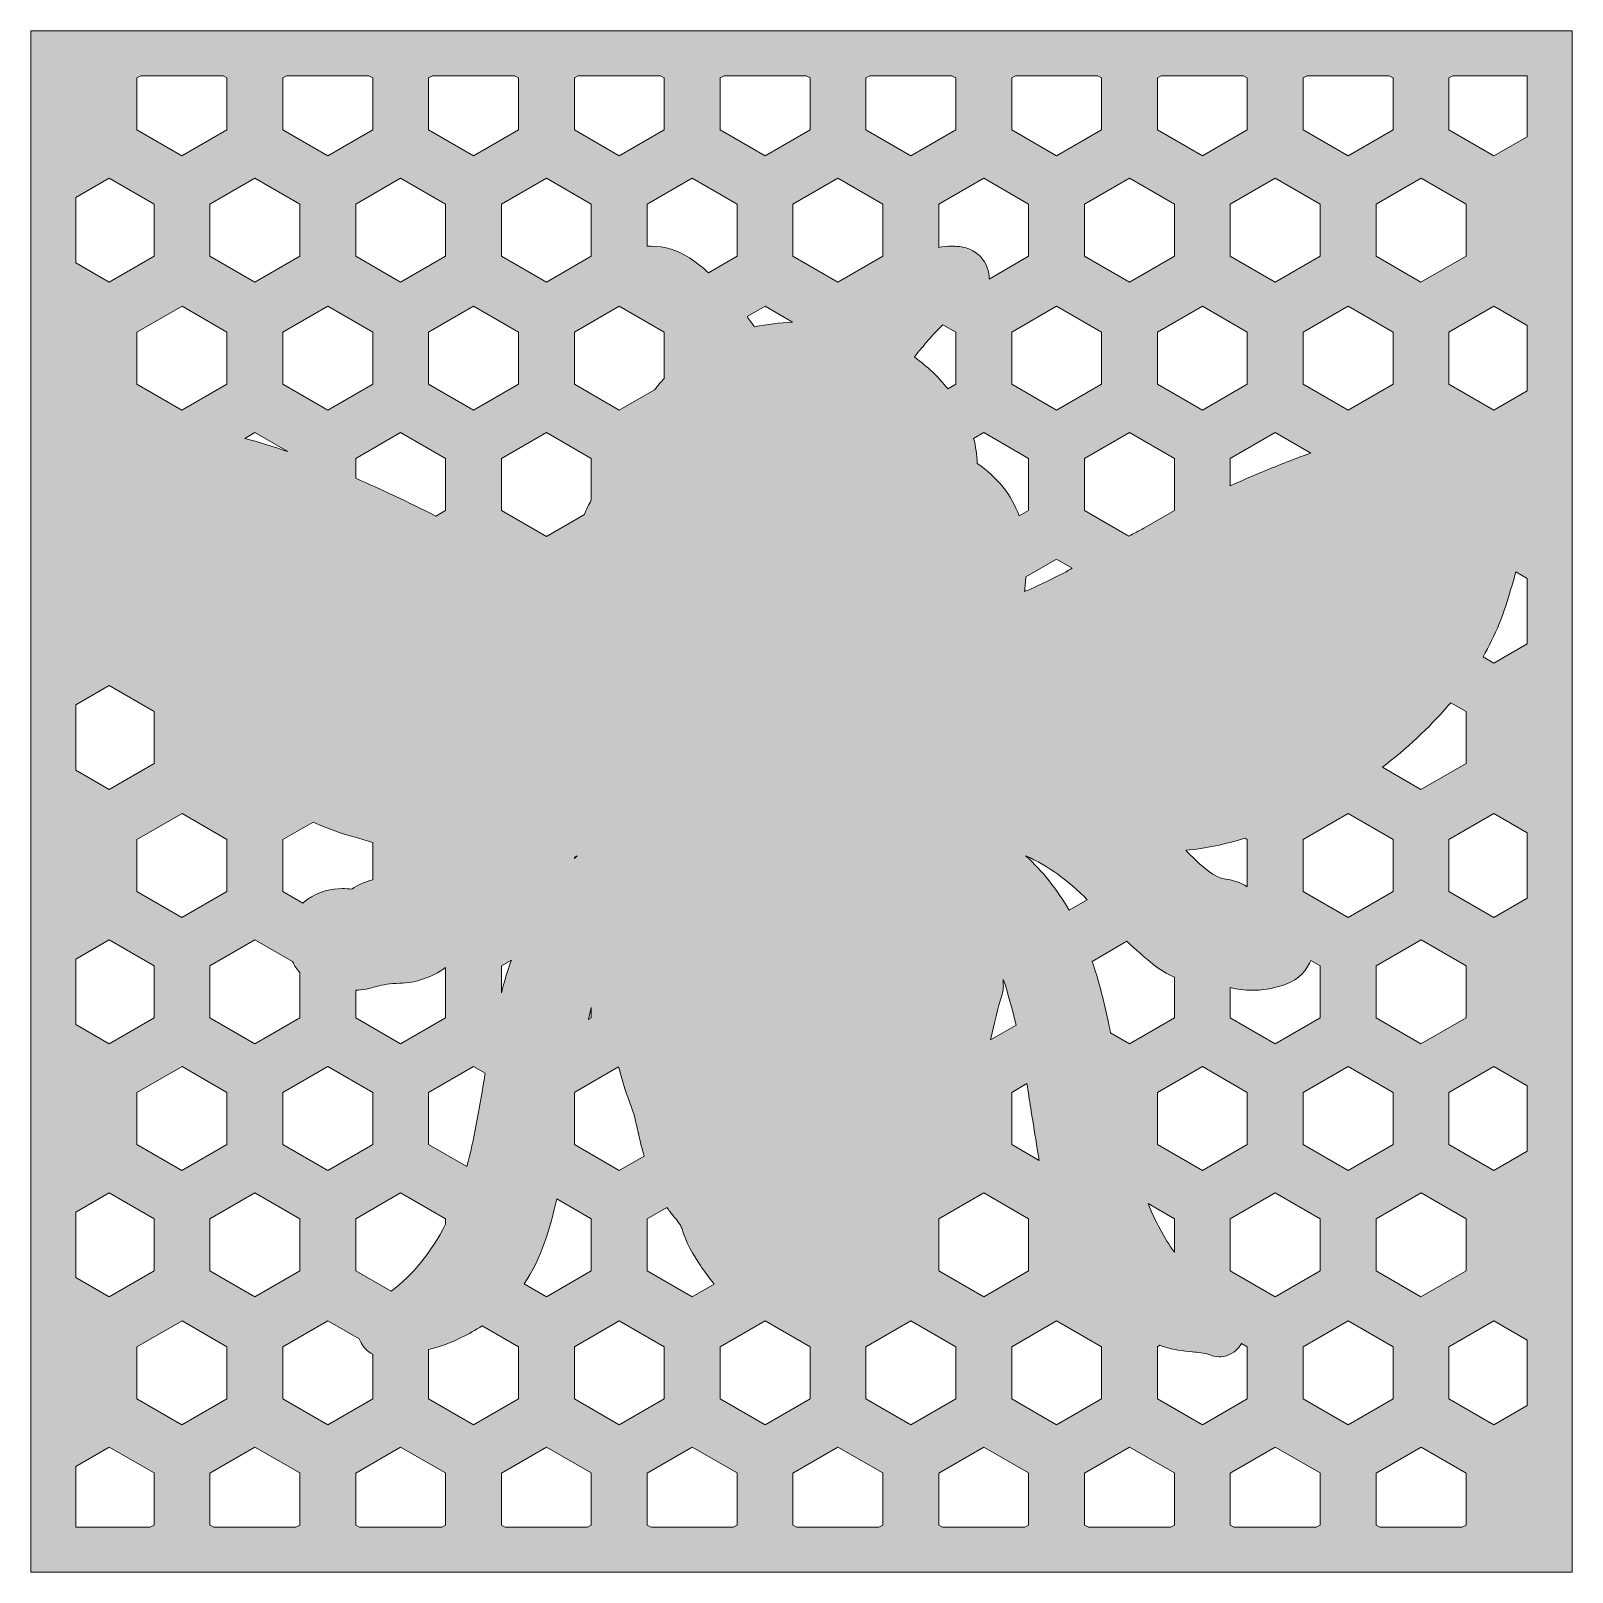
# Model space of a CAD drawing. Extents: x 40 to 2961, y -2960 to -39.
import ezdxf

# ---------------------------------------------------------------- set-up
doc = ezdxf.new("R2010")
doc.units = 0
doc.header["$MEASUREMENT"] = 0
doc.layers.add('Layer 1', color=7, linetype='Continuous')

# ---------------------------------------------------------------- blocks, each defined once
blk = doc.blocks.new('block 2')
at = {"layer": 'Layer 1', "lineweight": 0}
for points in [[(40.1, -39.4), (40.1, -2960), (2960.8, -2960), (2960.8, -39.4), (40.1, -39.4)], [(404.4, -124.4), (411.7, -128.7), (411.7, -227.2), (326.5, -276.4), (241.3, -227.2), (241.3, -128.7), (248.7, -124.4), (404.4, -124.4)], [(680.6, -124.4), (688, -128.7), (688, -227.2), (602.7, -276.4), (517.6, -227.3), (517.6, -128.7), (524.9, -124.4), (680.6, -124.4)], [(956.8, -124.4), (964.2, -128.7), (964.2, -227.2), (878.9, -276.4), (793.8, -227.3), (793.8, -128.7), (801.2, -124.4), (956.8, -124.4)], [(1233.1, -124.4), (1240.4, -128.7), (1240.4, -227.2), (1155.1, -276.4), (1070, -227.3), (1070, -128.7), (1077.4, -124.4), (1233.1, -124.4)], [(1509.3, -124.4), (1516.6, -128.7), (1516.6, -227.2), (1431.4, -276.4), (1346.3, -227.3), (1346.3, -128.7), (1353.6, -124.4), (1509.3, -124.4)], [(1785.5, -124.4), (1792.8, -128.7), (1792.8, -227.2), (1707.6, -276.4), (1622.5, -227.3), (1622.5, -128.7), (1629.8, -124.4), (1785.5, -124.4)], [(2061.7, -124.4), (2069, -128.7), (2069, -227.2), (1983.8, -276.4), (1898.7, -227.3), (1898.7, -128.7), (1906, -124.4), (2061.7, -124.4)], [(2337.9, -124.4), (2345.2, -128.7), (2345.2, -227.2), (2260, -276.4), (2174.9, -227.3), (2174.9, -128.7), (2182.2, -124.4), (2337.9, -124.4)], [(2614.1, -124.4), (2621.4, -128.7), (2621.4, -227.2), (2536.2, -276.4), (2451.1, -227.3), (2451.1, -128.7), (2458.4, -124.4), (2614.1, -124.4)], [(2875.7, -124.4), (2875.7, -240), (2812.5, -276.5), (2727.3, -227.3), (2727.3, -128.7), (2734.6, -124.4), (2875.7, -124.4)], [(188.4, -515.8), (125.1, -479.3), (125.1, -355.3), (188.4, -318.8), (273.6, -368), (273.6, -466.6), (188.4, -515.8)], [(549.8, -466.6), (464.6, -515.8), (379.4, -466.6), (379.4, -368.1), (464.7, -318.8), (549.8, -368), (549.8, -466.6)], [(826, -466.6), (740.8, -515.8), (655.7, -466.6), (655.7, -368.1), (740.9, -318.8), (826, -368), (826, -466.6)], [(1102.2, -466.6), (1017, -515.8), (931.9, -466.6), (931.9, -368.1), (1017.1, -318.8), (1102.2, -368), (1102.2, -466.6)], [(1654.6, -466.6), (1569.5, -515.8), (1484.3, -466.6), (1484.3, -368.1), (1569.5, -318.8), (1654.6, -368), (1654.6, -466.6)], [(2207.1, -466.6), (2121.9, -515.8), (2036.7, -466.6), (2036.7, -368.1), (2122, -318.8), (2207.1, -368), (2207.1, -466.6)], [(2483.3, -466.6), (2398.1, -515.8), (2312.9, -466.6), (2312.9, -368.1), (2398.2, -318.8), (2483.3, -368), (2483.3, -466.6)], [(2589.1, -466.6), (2589.1, -368.1), (2674.4, -318.8), (2759.6, -368.1), (2759.6, -466.5), (2674.3, -515.8), (2589.1, -466.6)], [(326.5, -758.2), (241.3, -709), (241.3, -610.5), (326.6, -561.3), (411.7, -610.5), (411.7, -709), (326.5, -758.2)], [(688, -709), (602.7, -758.2), (517.6, -709.1), (517.6, -610.5), (602.8, -561.3), (688, -610.5), (688, -709)], [(964.2, -709), (878.9, -758.2), (793.8, -709.1), (793.8, -610.5), (879, -561.3), (964.2, -610.5), (964.2, -709)], [(2069, -709), (1983.8, -758.2), (1898.7, -709.1), (1898.7, -610.5), (1983.8, -561.3), (2069, -610.5), (2069, -709)], [(2345.2, -709), (2260, -758.2), (2174.9, -709.1), (2174.9, -610.5), (2260.1, -561.3), (2345.2, -610.5), (2345.2, -709)], [(2621.4, -709), (2536.2, -758.2), (2451.1, -709.1), (2451.1, -610.5), (2536.3, -561.3), (2621.4, -610.5), (2621.4, -709)], [(2812.5, -561.3), (2875.7, -597.8), (2875.7, -721.7), (2812.5, -758.3), (2727.3, -709.1), (2727.3, -610.5), (2812.5, -561.3)], [(188.4, -1477), (125.1, -1440.5), (125.1, -1316.5), (188.4, -1280), (273.6, -1329.2), (273.6, -1427.8), (188.4, -1477)], [(326.5, -1719.4), (241.3, -1670.2), (241.3, -1571.7), (326.6, -1522.5), (411.7, -1571.6), (411.7, -1670.2), (326.5, -1719.4)], [(2536.3, -1522.5), (2621.4, -1571.6), (2621.4, -1670.2), (2536.2, -1719.4), (2451.1, -1670.3), (2451.1, -1571.6), (2536.3, -1522.5)], [(2812.5, -1522.5), (2875.7, -1559), (2875.7, -1682.9), (2812.5, -1719.5), (2727.3, -1670.3), (2727.3, -1571.6), (2812.5, -1522.5)], [(188.4, -1958.8), (125.1, -1922.3), (125.1, -1798.3), (188.4, -1761.8), (273.6, -1811), (273.6, -1909.6), (188.4, -1958.8)], [(2674.4, -1761.8), (2759.6, -1811), (2759.6, -1909.5), (2674.3, -1958.8), (2589.1, -1909.6), (2589.1, -1811), (2674.4, -1761.8)], [(326.5, -2198.8), (241.3, -2149.6), (241.3, -2051.1), (326.6, -2001.9), (411.7, -2051), (411.7, -2149.6), (326.5, -2198.8)], [(517.6, -2051), (602.8, -2001.9), (688, -2051), (688, -2149.6), (602.7, -2198.8), (517.6, -2149.7), (517.6, -2051)], [(2174.9, -2051), (2260.1, -2001.9), (2345.2, -2051), (2345.2, -2149.6), (2260, -2198.8), (2174.9, -2149.7), (2174.9, -2051)], [(2451.1, -2051), (2536.3, -2001.9), (2621.4, -2051), (2621.4, -2149.6), (2536.2, -2198.8), (2451.1, -2149.7), (2451.1, -2051)], [(2812.5, -2001.9), (2875.7, -2038.4), (2875.7, -2162.3), (2812.5, -2198.9), (2727.3, -2149.7), (2727.3, -2051), (2812.5, -2001.9)], [(188.4, -2438.2), (125.1, -2401.6), (125.1, -2277.7), (188.4, -2241.2), (273.6, -2290.4), (273.6, -2389), (188.4, -2438.2)], [(379.4, -2290.4), (464.7, -2241.2), (549.8, -2290.4), (549.8, -2389), (464.6, -2438.2), (379.4, -2389), (379.4, -2290.4)], [(1760.5, -2290.4), (1845.7, -2241.2), (1930.8, -2290.4), (1930.8, -2389), (1845.7, -2438.2), (1760.5, -2389), (1760.5, -2290.4)], [(2312.9, -2290.4), (2398.2, -2241.2), (2483.3, -2290.4), (2483.3, -2389), (2398.1, -2438.2), (2312.9, -2389), (2312.9, -2290.4)], [(2674.4, -2241.2), (2759.6, -2290.4), (2759.6, -2388.9), (2674.3, -2438.2), (2589.1, -2389), (2589.1, -2290.4), (2674.4, -2241.2)], [(241.3, -2532.9), (326.6, -2483.6), (411.7, -2532.8), (411.7, -2631.4), (326.5, -2680.6), (241.3, -2631.4), (241.3, -2532.9)], [(1070, -2532.8), (1155.2, -2483.6), (1240.4, -2532.8), (1240.4, -2631.4), (1155.1, -2680.6), (1070, -2631.5), (1070, -2532.8)], [(1346.3, -2532.8), (1431.4, -2483.6), (1516.6, -2532.8), (1516.6, -2631.4), (1431.4, -2680.6), (1346.3, -2631.5), (1346.3, -2532.8)], [(1622.5, -2532.8), (1707.6, -2483.6), (1792.8, -2532.8), (1792.8, -2631.4), (1707.6, -2680.6), (1622.5, -2631.5), (1622.5, -2532.8)], [(1898.7, -2532.8), (1983.8, -2483.6), (2069, -2532.8), (2069, -2631.4), (1983.8, -2680.6), (1898.7, -2631.5), (1898.7, -2532.8)], [(2451.1, -2532.8), (2536.3, -2483.6), (2621.4, -2532.8), (2621.4, -2631.4), (2536.2, -2680.6), (2451.1, -2631.5), (2451.1, -2532.8)], [(2812.5, -2483.6), (2875.7, -2520.2), (2875.7, -2644.1), (2812.5, -2680.6), (2727.3, -2631.5), (2727.3, -2532.8), (2812.5, -2483.6)], [(125.1, -2875), (125.1, -2759.5), (188.4, -2723), (273.6, -2772.1), (273.6, -2870.8), (266.2, -2875), (125.1, -2875)], [(386.8, -2875), (379.4, -2870.8), (379.4, -2772.2), (464.7, -2723), (549.8, -2772.1), (549.8, -2870.8), (542.5, -2875), (386.8, -2875)], [(663, -2875), (655.7, -2870.8), (655.7, -2772.2), (740.9, -2723), (826, -2772.1), (826, -2870.8), (818.7, -2875), (663, -2875)], [(939.2, -2875), (931.9, -2870.8), (931.9, -2772.2), (1017.1, -2723), (1102.2, -2772.1), (1102.2, -2870.8), (1094.9, -2875), (939.2, -2875)], [(1215.4, -2875), (1208.1, -2870.8), (1208.1, -2772.2), (1293.3, -2723), (1378.4, -2772.1), (1378.4, -2870.8), (1371.1, -2875), (1215.4, -2875)], [(1491.6, -2875), (1484.3, -2870.8), (1484.3, -2772.2), (1569.5, -2723), (1654.6, -2772.1), (1654.6, -2870.8), (1647.3, -2875), (1491.6, -2875)], [(1767.8, -2875), (1760.5, -2870.8), (1760.5, -2772.2), (1845.7, -2723), (1930.8, -2772.1), (1930.8, -2870.8), (1923.5, -2875), (1767.8, -2875)], [(2044, -2875), (2036.7, -2870.8), (2036.7, -2772.2), (2122, -2723), (2207.1, -2772.1), (2207.1, -2870.8), (2199.7, -2875), (2044, -2875)], [(2320.3, -2875), (2312.9, -2870.8), (2312.9, -2772.2), (2398.2, -2723), (2483.3, -2772.1), (2483.3, -2870.8), (2475.9, -2875), (2320.3, -2875)], [(2596.5, -2875), (2589.1, -2870.8), (2589.1, -2772.2), (2674.4, -2723), (2759.6, -2772.2), (2759.6, -2870.7), (2752.2, -2875), (2596.5, -2875)]]:
    blk.add_lwpolyline(points, dxfattribs=at)
for points, knots in [([(1378.4, -466.6), (1378.4, -466.6), (1324.1, -498), (1324.1, -498), (1312.1, -486.9), (1300.4, -477.7), (1288, -469.6), (1265.8, -454.9), (1241.5, -447.5), (1215.8, -447.5), (1213.3, -447.5), (1210.7, -447.6), (1208.1, -447.7), (1208.1, -447.7), (1208.1, -368.1), (1208.1, -368.1), (1208.1, -368.1), (1293.3, -318.8), (1293.3, -318.8), (1293.3, -318.8), (1378.4, -368), (1378.4, -368), (1378.4, -368), (1378.4, -466.6), (1378.4, -466.6)], [0, 0, 0, 0, 1, 1, 1, 2, 2, 2, 3, 3, 3, 4, 4, 4, 5, 5, 5, 6, 6, 6, 7, 7, 7, 8, 8, 8, 8]), ([(1930.8, -466.6), (1930.8, -466.6), (1856.2, -509.7), (1856.2, -509.7), (1856.3, -502.6), (1855.1, -495.4), (1852.5, -488.3), (1846.7, -472.4), (1835, -459.9), (1819.4, -453.3), (1810, -449.4), (1801.4, -448.3), (1794.2, -447.8), (1791.1, -447.6), (1788, -447.5), (1785.1, -447.5), (1776.7, -447.5), (1768.5, -448.3), (1760.5, -449.9), (1760.5, -449.9), (1760.5, -368.1), (1760.5, -368.1), (1760.5, -368.1), (1845.7, -318.8), (1845.7, -318.8), (1845.7, -318.8), (1930.8, -368), (1930.8, -368), (1930.8, -368), (1930.8, -466.6), (1930.8, -466.6)], [0, 0, 0, 0, 1, 1, 1, 2, 2, 2, 3, 3, 3, 4, 4, 4, 5, 5, 5, 6, 6, 6, 7, 7, 7, 8, 8, 8, 9, 9, 9, 10, 10, 10, 10]), ([(1240.4, -697.9), (1233.8, -704.9), (1227.7, -712.2), (1222.1, -719.6), (1222.1, -719.6), (1155.1, -758.2), (1155.1, -758.2), (1155.1, -758.2), (1070, -709.1), (1070, -709.1), (1070, -709.1), (1070, -610.5), (1070, -610.5), (1070, -610.5), (1155.2, -561.3), (1155.2, -561.3), (1155.2, -561.3), (1240.4, -610.5), (1240.4, -610.5), (1240.4, -610.5), (1240.4, -697.9), (1240.4, -697.9)], [0, 0, 0, 0, 1, 1, 1, 2, 2, 2, 3, 3, 3, 4, 4, 4, 5, 5, 5, 6, 6, 6, 7, 7, 7, 7]), ([(1411.5, -600.5), (1406.8, -594), (1402.1, -587.4), (1397.2, -581), (1397.2, -581), (1431.4, -561.3), (1431.4, -561.3), (1431.4, -561.3), (1483.7, -591.5), (1483.7, -591.5), (1459.5, -592.4), (1435.3, -595.4), (1411.5, -600.5)], [0, 0, 0, 0, 1, 1, 1, 2, 2, 2, 3, 3, 3, 4, 4, 4, 4]), ([(1768.4, -596.3), (1768.4, -596.3), (1792.8, -610.4), (1792.8, -610.4), (1792.8, -610.4), (1792.8, -709), (1792.8, -709), (1792.8, -709), (1777.5, -717.9), (1777.5, -717.9), (1760.5, -695.9), (1739.7, -675.9), (1714.4, -657.4), (1731.8, -635.5), (1749.1, -614.8), (1768.4, -596.3)], [0, 0, 0, 0, 1, 1, 1, 2, 2, 2, 3, 3, 3, 4, 4, 4, 5, 5, 5, 5]), ([(445.6, -811.7), (445.6, -811.7), (464.7, -800.6), (464.7, -800.6), (464.7, -800.6), (527.4, -836.8), (527.4, -836.8), (498.5, -826.8), (471.2, -818.4), (445.6, -811.7)], [0, 0, 0, 0, 1, 1, 1, 2, 2, 2, 3, 3, 3, 3]), ([(655.7, -887.3), (655.7, -887.3), (655.7, -849.9), (655.7, -849.9), (655.7, -849.9), (740.9, -800.6), (740.9, -800.6), (740.9, -800.6), (826, -849.8), (826, -849.8), (826, -849.8), (826, -948.4), (826, -948.4), (826, -948.4), (807.6, -959), (807.6, -959), (755.2, -932.4), (704.2, -908.3), (655.7, -887.3)], [0, 0, 0, 0, 1, 1, 1, 2, 2, 2, 3, 3, 3, 4, 4, 4, 5, 5, 5, 6, 6, 6, 6]), ([(1102.2, -928.4), (1097.2, -937.2), (1092.8, -946.4), (1089, -956), (1089, -956), (1017, -997.6), (1017, -997.6), (1017, -997.6), (931.9, -948.4), (931.9, -948.4), (931.9, -948.4), (931.9, -849.9), (931.9, -849.9), (931.9, -849.9), (1017.1, -800.6), (1017.1, -800.6), (1017.1, -800.6), (1102.2, -849.8), (1102.2, -849.8), (1102.2, -849.8), (1102.2, -928.4), (1102.2, -928.4)], [0, 0, 0, 0, 1, 1, 1, 2, 2, 2, 3, 3, 3, 4, 4, 4, 5, 5, 5, 6, 6, 6, 7, 7, 7, 7]), ([(1930.8, -948.4), (1930.8, -948.4), (1913, -958.7), (1913, -958.7), (1898.1, -918.4), (1871.4, -885), (1833.3, -859), (1833, -843.1), (1830.8, -827.5), (1826.5, -811.8), (1826.5, -811.8), (1845.7, -800.6), (1845.7, -800.6), (1845.7, -800.6), (1930.8, -849.8), (1930.8, -849.8), (1930.8, -849.8), (1930.8, -948.4), (1930.8, -948.4)], [0, 0, 0, 0, 1, 1, 1, 2, 2, 2, 3, 3, 3, 4, 4, 4, 5, 5, 5, 6, 6, 6, 6]), ([(2207.1, -948.4), (2207.1, -948.4), (2149.4, -981.7), (2149.4, -981.7), (2139.9, -986.7), (2130.3, -991.8), (2120.8, -997), (2120.8, -997), (2036.7, -948.4), (2036.7, -948.4), (2036.7, -948.4), (2036.7, -849.8), (2036.7, -849.8), (2036.7, -849.8), (2122, -800.6), (2122, -800.6), (2122, -800.6), (2207.1, -849.8), (2207.1, -849.8), (2207.1, -849.8), (2207.1, -948.4), (2207.1, -948.4)], [0, 0, 0, 0, 1, 1, 1, 2, 2, 2, 3, 3, 3, 4, 4, 4, 5, 5, 5, 6, 6, 6, 7, 7, 7, 7]), ([(2312.9, -901.6), (2312.9, -901.6), (2312.9, -849.8), (2312.9, -849.8), (2312.9, -849.8), (2398.2, -800.6), (2398.2, -800.6), (2398.2, -800.6), (2465.6, -839.6), (2465.6, -839.6), (2436.7, -849.8), (2406, -861.7), (2374, -875), (2354.2, -883.3), (2333.7, -892.2), (2312.9, -901.6)], [0, 0, 0, 0, 1, 1, 1, 2, 2, 2, 3, 3, 3, 4, 4, 4, 5, 5, 5, 5]), ([(2001.1, -1064.9), (2001.1, -1064.9), (1998.2, -1066.3), (1998.2, -1066.3), (1977.3, -1076.8), (1955.7, -1087.7), (1934.4, -1097.5), (1930.4, -1099.1), (1926.6, -1100.5), (1922.9, -1101.9), (1924.1, -1092.5), (1925.1, -1083.3), (1925.7, -1074.2), (1925.7, -1074.2), (1983.8, -1040.7), (1983.8, -1040.7), (1983.8, -1040.7), (2013.4, -1057.7), (2013.4, -1057.7), (2008.6, -1060.5), (2004.2, -1063.1), (2001.1, -1064.9)], [0, 0, 0, 0, 1, 1, 1, 2, 2, 2, 3, 3, 3, 4, 4, 4, 5, 5, 5, 6, 6, 6, 7, 7, 7, 7]), ([(2791.8, -1225.7), (2815, -1185.2), (2832.6, -1142.2), (2844.2, -1097.8), (2847.8, -1086.8), (2851.1, -1075.7), (2854, -1064.6), (2854, -1064.6), (2875.7, -1077.2), (2875.7, -1077.2), (2875.7, -1077.2), (2875.7, -1201.1), (2875.7, -1201.1), (2875.7, -1201.1), (2812.5, -1237.7), (2812.5, -1237.7), (2812.5, -1237.7), (2791.8, -1225.7), (2791.8, -1225.7)], [0, 0, 0, 0, 1, 1, 1, 2, 2, 2, 3, 3, 3, 4, 4, 4, 5, 5, 5, 6, 6, 6, 6]), ([(2725.9, -1318.1), (2727.5, -1316.3), (2729.1, -1314.4), (2730.7, -1312.5), (2730.7, -1312.5), (2759.6, -1329.2), (2759.6, -1329.2), (2759.6, -1329.2), (2759.6, -1427.7), (2759.6, -1427.7), (2759.6, -1427.7), (2674.3, -1477), (2674.3, -1477), (2674.3, -1477), (2601.1, -1434.7), (2601.1, -1434.7), (2646.6, -1400.3), (2688.5, -1361.2), (2725.9, -1318.1)], [0, 0, 0, 0, 1, 1, 1, 2, 2, 2, 3, 3, 3, 4, 4, 4, 5, 5, 5, 6, 6, 6, 6]), ([(654.9, -1567.5), (665.8, -1571.1), (676.9, -1574.3), (688, -1577.2), (688, -1577.2), (688, -1648.3), (688, -1648.3), (673.4, -1651.6), (660, -1657.6), (648.5, -1666), (642.3, -1665.1), (636.2, -1664.7), (630.3, -1664.7), (609.4, -1664.7), (589.9, -1669.9), (572.2, -1680.1), (566.1, -1683.7), (560.5, -1687.7), (555.5, -1692.2), (555.5, -1692.2), (517.6, -1670.3), (517.6, -1670.3), (517.6, -1670.3), (517.6, -1571.6), (517.6, -1571.6), (517.6, -1571.6), (574.9, -1538.6), (574.9, -1538.6), (603.2, -1551.5), (630, -1561.2), (654.9, -1567.5)], [0, 0, 0, 0, 1, 1, 1, 2, 2, 2, 3, 3, 3, 4, 4, 4, 5, 5, 5, 6, 6, 6, 7, 7, 7, 8, 8, 8, 9, 9, 9, 10, 10, 10, 10]), ([(2228.7, -1592.2), (2266.1, -1588.6), (2303.6, -1580.9), (2340.9, -1569.1), (2340.9, -1569.1), (2345.2, -1571.6), (2345.2, -1571.6), (2345.2, -1571.6), (2345.2, -1661.2), (2345.2, -1661.2), (2333.1, -1653.9), (2319.3, -1649), (2304.4, -1646.8), (2287.1, -1644.3), (2272.6, -1633.8), (2254.8, -1617.6), (2246, -1609.6), (2237.4, -1601.1), (2228.7, -1592.2)], [0, 0, 0, 0, 1, 1, 1, 2, 2, 2, 3, 3, 3, 4, 4, 4, 5, 5, 5, 6, 6, 6, 6]), ([(1070, -1607.6), (1070, -1607.6), (1070, -1605.1), (1070, -1605.1), (1071.8, -1604.3), (1073.6, -1603.4), (1075.4, -1602.6), (1073.6, -1604.3), (1071.8, -1605.9), (1070, -1607.6)], [0, 0, 0, 0, 1, 1, 1, 2, 2, 2, 3, 3, 3, 3]), ([(2042, -1685.8), (2042, -1685.8), (2007.5, -1705.7), (2007.5, -1705.7), (1984.7, -1666), (1957.5, -1631.9), (1925.2, -1602.4), (1967.6, -1621.8), (2006.2, -1649.4), (2042, -1685.8)], [0, 0, 0, 0, 1, 1, 1, 2, 2, 2, 3, 3, 3, 3]), ([(549.8, -1824), (549.8, -1824), (549.8, -1909.6), (549.8, -1909.6), (549.8, -1909.6), (464.6, -1958.8), (464.6, -1958.8), (464.6, -1958.8), (379.4, -1909.6), (379.4, -1909.6), (379.4, -1909.6), (379.4, -1811), (379.4, -1811), (379.4, -1811), (464.7, -1761.8), (464.7, -1761.8), (464.7, -1761.8), (536.2, -1803.1), (536.2, -1803.1), (539.7, -1810.9), (544.3, -1817.9), (549.8, -1824)], [0, 0, 0, 0, 1, 1, 1, 2, 2, 2, 3, 3, 3, 4, 4, 4, 5, 5, 5, 6, 6, 6, 7, 7, 7, 7]), ([(2117.2, -1764.6), (2133.9, -1780.5), (2150.1, -1794.8), (2166.4, -1808), (2179.1, -1818.3), (2192.7, -1826.4), (2207.1, -1832.4), (2207.1, -1832.4), (2207.1, -1909.6), (2207.1, -1909.6), (2207.1, -1909.6), (2121.9, -1958.8), (2121.9, -1958.8), (2121.9, -1958.8), (2086.1, -1938.1), (2086.1, -1938.1), (2078.5, -1898.9), (2067.8, -1850.9), (2051.1, -1802.7), (2051.1, -1802.7), (2117.2, -1764.6), (2117.2, -1764.6)], [0, 0, 0, 0, 1, 1, 1, 2, 2, 2, 3, 3, 3, 4, 4, 4, 5, 5, 5, 6, 6, 6, 7, 7, 7, 7]), ([(950.7, -1800.2), (943.3, -1821.2), (937.1, -1842.1), (931.9, -1862.2), (931.9, -1862.2), (931.9, -1811), (931.9, -1811), (931.9, -1811), (950.7, -1800.2), (950.7, -1800.2)], [0, 0, 0, 0, 1, 1, 1, 2, 2, 2, 3, 3, 3, 3]), ([(2312.9, -1852.4), (2326.2, -1855.8), (2339.9, -1857.5), (2353.7, -1857.5), (2372.6, -1857.5), (2391.6, -1854.5), (2412, -1848.3), (2435, -1841.4), (2452.7, -1826.8), (2463.2, -1806.2), (2464.1, -1804.4), (2465, -1802.6), (2465.7, -1800.8), (2465.7, -1800.8), (2483.3, -1811), (2483.3, -1811), (2483.3, -1811), (2483.3, -1909.6), (2483.3, -1909.6), (2483.3, -1909.6), (2398.1, -1958.8), (2398.1, -1958.8), (2398.1, -1958.8), (2312.9, -1909.6), (2312.9, -1909.6), (2312.9, -1909.6), (2312.9, -1852.4), (2312.9, -1852.4)], [0, 0, 0, 0, 1, 1, 1, 2, 2, 2, 3, 3, 3, 4, 4, 4, 5, 5, 5, 6, 6, 6, 7, 7, 7, 8, 8, 8, 9, 9, 9, 9]), ([(655.7, -1857.3), (669.1, -1856.6), (682.4, -1854.3), (695.2, -1850.4), (707.6, -1846.7), (721.3, -1844.7), (738.5, -1844.2), (770.3, -1843.2), (799.7, -1833.2), (826, -1814.5), (826, -1814.5), (826, -1909.6), (826, -1909.6), (826, -1909.6), (740.8, -1958.8), (740.8, -1958.8), (740.8, -1958.8), (655.7, -1909.6), (655.7, -1909.6), (655.7, -1909.6), (655.7, -1857.3), (655.7, -1857.3)], [0, 0, 0, 0, 1, 1, 1, 2, 2, 2, 3, 3, 3, 4, 4, 4, 5, 5, 5, 6, 6, 6, 7, 7, 7, 7]), ([(1859.3, -1949.1), (1865.7, -1919.9), (1871.8, -1892.4), (1880.4, -1865.4), (1882.1, -1860.3), (1882.9, -1855.1), (1882.9, -1849.8), (1882.9, -1847.2), (1882.7, -1844.5), (1882.3, -1841.9), (1882.1, -1840.7), (1882.3, -1838.9), (1882.8, -1836.7), (1891.6, -1862.8), (1899.6, -1891.4), (1906.9, -1923.5), (1906.9, -1923.5), (1858.8, -1951.2), (1858.8, -1951.2), (1858.8, -1951.2), (1859.3, -1949.1), (1859.3, -1949.1)], [0, 0, 0, 0, 1, 1, 1, 2, 2, 2, 3, 3, 3, 4, 4, 4, 5, 5, 5, 6, 6, 6, 7, 7, 7, 7]), ([(1102.2, -1890), (1102.2, -1890), (1102.2, -1909.6), (1102.2, -1909.6), (1102.2, -1909.6), (1096.5, -1912.9), (1096.5, -1912.9), (1098.3, -1905.1), (1100.2, -1897.4), (1102.2, -1890)], [0, 0, 0, 0, 1, 1, 1, 2, 2, 2, 3, 3, 3, 3]), ([(793.8, -2051), (793.8, -2051), (879, -2001.9), (879, -2001.9), (879, -2001.9), (901.1, -2014.6), (901.1, -2014.6), (900.6, -2018.2), (898.6, -2029.8), (898.6, -2029.8), (898.6, -2029.8), (898.5, -2030.2), (898.5, -2030.3), (889.5, -2084.3), (880.1, -2139.8), (866.4, -2191.6), (866.4, -2191.6), (793.8, -2149.7), (793.8, -2149.7), (793.8, -2149.7), (793.8, -2051), (793.8, -2051)], [0, 0, 0, 0, 1, 1, 1, 2, 2, 2, 3, 3, 3, 4, 4, 4, 5, 5, 5, 6, 6, 6, 7, 7, 7, 7]), ([(1070, -2054.7), (1070.3, -2053.3), (1070.5, -2052), (1070.7, -2050.7), (1070.7, -2050.7), (1154, -2002.6), (1154, -2002.6), (1158.9, -2022), (1166.1, -2047.2), (1176, -2072.4), (1182.5, -2088.8), (1186.7, -2107.6), (1191.2, -2127.4), (1191.2, -2127.4), (1191.4, -2128.5), (1191.4, -2128.5), (1193.9, -2139.5), (1196.5, -2150.9), (1199.6, -2162.3), (1200.4, -2165.6), (1201.3, -2168.7), (1202.1, -2171.7), (1202.1, -2171.7), (1155.1, -2198.8), (1155.1, -2198.8), (1155.1, -2198.8), (1070, -2149.7), (1070, -2149.7), (1070, -2149.7), (1070, -2054.7), (1070, -2054.7)], [0, 0, 0, 0, 1, 1, 1, 2, 2, 2, 3, 3, 3, 4, 4, 4, 5, 5, 5, 6, 6, 6, 7, 7, 7, 8, 8, 8, 9, 9, 9, 10, 10, 10, 10]), ([(1898.7, -2051), (1898.7, -2051), (1927.6, -2034.3), (1927.6, -2034.3), (1930.1, -2049.7), (1932.4, -2065), (1934.8, -2080), (1934.8, -2080), (1935.9, -2087), (1935.9, -2087), (1939.3, -2108.9), (1943.1, -2133.7), (1947.2, -2157.8), (1947.2, -2157.8), (1947.8, -2161.2), (1947.8, -2161.2), (1948.6, -2165.9), (1949.4, -2170.6), (1950.2, -2175.3), (1950.2, -2175.3), (1950.7, -2178.6), (1950.9, -2179.8), (1950.9, -2179.8), (1898.7, -2149.7), (1898.7, -2149.7), (1898.7, -2149.7), (1898.7, -2051), (1898.7, -2051)], [0, 0, 0, 0, 1, 1, 1, 2, 2, 2, 3, 3, 3, 4, 4, 4, 5, 5, 5, 6, 6, 6, 7, 7, 7, 8, 8, 8, 9, 9, 9, 9]), ([(655.7, -2389), (655.7, -2389), (655.7, -2290.4), (655.7, -2290.4), (655.7, -2290.4), (740.9, -2241.2), (740.9, -2241.2), (740.9, -2241.2), (826, -2290.4), (826, -2290.4), (826, -2290.4), (826, -2300.6), (826, -2300.6), (799, -2353.8), (763.6, -2397.4), (722.9, -2427.8), (722.9, -2427.8), (655.7, -2389), (655.7, -2389)], [0, 0, 0, 0, 1, 1, 1, 2, 2, 2, 3, 3, 3, 4, 4, 4, 5, 5, 5, 6, 6, 6, 6]), ([(1102.2, -2290.4), (1102.2, -2290.4), (1102.2, -2389), (1102.2, -2389), (1102.2, -2389), (1017, -2438.2), (1017, -2438.2), (1017, -2438.2), (975, -2413.9), (975, -2413.9), (1007.6, -2364.8), (1025, -2307.1), (1036.6, -2252.5), (1036.6, -2252.5), (1102.2, -2290.4), (1102.2, -2290.4)], [0, 0, 0, 0, 1, 1, 1, 2, 2, 2, 3, 3, 3, 4, 4, 4, 5, 5, 5, 5]), ([(1208.1, -2290.4), (1208.1, -2290.4), (1245.3, -2268.9), (1245.3, -2268.9), (1249.2, -2274.5), (1253.3, -2279.9), (1257.5, -2285.1), (1257.5, -2285.1), (1259.4, -2287.3), (1259.4, -2287.3), (1267.5, -2297.2), (1271.8, -2302.6), (1273.5, -2308.5), (1281.4, -2335.4), (1295.4, -2358.1), (1309.2, -2379.1), (1316.1, -2389.5), (1324.6, -2401.8), (1335.1, -2414), (1335.1, -2414), (1293.3, -2438.2), (1293.3, -2438.2), (1293.3, -2438.2), (1208.1, -2389), (1208.1, -2389), (1208.1, -2389), (1208.1, -2290.4), (1208.1, -2290.4)], [0, 0, 0, 0, 1, 1, 1, 2, 2, 2, 3, 3, 3, 4, 4, 4, 5, 5, 5, 6, 6, 6, 7, 7, 7, 8, 8, 8, 9, 9, 9, 9]), ([(2207.1, -2290.4), (2207.1, -2290.4), (2207.1, -2353.9), (2207.1, -2353.9), (2187.6, -2326.5), (2170.7, -2295.3), (2157.3, -2261.6), (2157.3, -2261.6), (2207.1, -2290.4), (2207.1, -2290.4)], [0, 0, 0, 0, 1, 1, 1, 2, 2, 2, 3, 3, 3, 3]), ([(517.6, -2532.8), (517.6, -2532.8), (602.8, -2483.6), (602.8, -2483.6), (602.8, -2483.6), (662.4, -2518.1), (662.4, -2518.1), (662.4, -2518.1), (666, -2525.2), (666, -2525.2), (670.8, -2534.9), (678.5, -2542.5), (688, -2547.1), (688, -2547.1), (688, -2631.4), (688, -2631.4), (688, -2631.4), (602.7, -2680.6), (602.7, -2680.6), (602.7, -2680.6), (517.6, -2631.5), (517.6, -2631.5), (517.6, -2631.5), (517.6, -2532.8), (517.6, -2532.8)], [0, 0, 0, 0, 1, 1, 1, 2, 2, 2, 3, 3, 3, 4, 4, 4, 5, 5, 5, 6, 6, 6, 7, 7, 7, 8, 8, 8, 8]), ([(793.8, -2538), (799.9, -2536.8), (806.5, -2535.2), (812.8, -2533.1), (842.6, -2523.1), (870.3, -2509.7), (895.4, -2493.1), (895.4, -2493.1), (964.2, -2532.8), (964.2, -2532.8), (964.2, -2532.8), (964.2, -2631.4), (964.2, -2631.4), (964.2, -2631.4), (878.9, -2680.6), (878.9, -2680.6), (878.9, -2680.6), (793.8, -2631.5), (793.8, -2631.5), (793.8, -2631.5), (793.8, -2538), (793.8, -2538)], [0, 0, 0, 0, 1, 1, 1, 2, 2, 2, 3, 3, 3, 4, 4, 4, 5, 5, 5, 6, 6, 6, 7, 7, 7, 7]), ([(2174.9, -2532.8), (2174.9, -2532.8), (2179.6, -2530.1), (2179.6, -2530.1), (2182.4, -2531.1), (2185.2, -2532.1), (2188, -2533.1), (2205.3, -2538.9), (2223.3, -2540.7), (2240.6, -2542.5), (2240.6, -2542.5), (2241.5, -2542.6), (2241.5, -2542.6), (2249.5, -2543.5), (2266.1, -2545.1), (2270.7, -2547), (2277.3, -2550.2), (2284.6, -2551.9), (2291.9, -2551.9), (2297.1, -2551.9), (2302.3, -2551.1), (2307.2, -2549.4), (2318.9, -2545.5), (2328.5, -2537.4), (2334.3, -2526.5), (2334.3, -2526.5), (2345.2, -2532.8), (2345.2, -2532.8), (2345.2, -2532.8), (2345.2, -2631.4), (2345.2, -2631.4), (2345.2, -2631.4), (2260, -2680.6), (2260, -2680.6), (2260, -2680.6), (2174.9, -2631.5), (2174.9, -2631.5), (2174.9, -2631.5), (2174.9, -2532.8), (2174.9, -2532.8)], [0, 0, 0, 0, 1, 1, 1, 2, 2, 2, 3, 3, 3, 4, 4, 4, 5, 5, 5, 6, 6, 6, 7, 7, 7, 8, 8, 8, 9, 9, 9, 10, 10, 10, 11, 11, 11, 12, 12, 12, 13, 13, 13, 13])]:
    blk.add_open_spline(points, degree=3, knots=knots, dxfattribs=at)

msp = doc.modelspace()

# ---------------------------------------------------------------- hatches: boundary and pattern name
at = {"layer": 'Layer 1', "true_color": 0xdd7626}
h = msp.add_hatch(color=32, dxfattribs=at)
h.dxf.hatch_style = 2
h.paths.add_polyline_path([(40.1, -39.4), (40.1, -2960), (2960.8, -2960), (2960.8, -39.4)])
edge = h.paths.add_edge_path()
edge.add_spline(control_points=[(2791.8, -1225.7), (2815, -1185.2), (2832.6, -1142.2), (2844.2, -1097.8), (2847.8, -1086.8), (2851.1, -1075.7), (2854, -1064.6), (2854, -1064.6), (2875.7, -1077.2), (2875.7, -1077.2), (2875.7, -1077.2), (2875.7, -1201.1), (2875.7, -1201.1), (2875.7, -1201.1), (2812.5, -1237.7), (2812.5, -1237.7), (2812.5, -1237.7), (2791.8, -1225.7), (2791.8, -1225.7)], knot_values=[0, 0, 0, 0, 1, 1, 1, 2, 2, 2, 3, 3, 3, 4, 4, 4, 5, 5, 5, 6, 6, 6, 6], degree=3, periodic=1)
h.paths.add_polyline_path([(2596.5, -2875), (2589.1, -2870.8), (2589.1, -2772.2), (2674.4, -2723), (2759.6, -2772.2), (2759.6, -2870.7), (2752.2, -2875)])
h.paths.add_polyline_path([(2320.3, -2875), (2312.9, -2870.8), (2312.9, -2772.2), (2398.2, -2723), (2483.3, -2772.1), (2483.3, -2870.8), (2475.9, -2875)])
h.paths.add_polyline_path([(2044, -2875), (2036.7, -2870.8), (2036.7, -2772.2), (2122, -2723), (2207.1, -2772.1), (2207.1, -2870.8), (2199.7, -2875)])
h.paths.add_polyline_path([(1767.8, -2875), (1760.5, -2870.8), (1760.5, -2772.2), (1845.7, -2723), (1930.8, -2772.1), (1930.8, -2870.8), (1923.5, -2875)])
h.paths.add_polyline_path([(1491.6, -2875), (1484.3, -2870.8), (1484.3, -2772.2), (1569.5, -2723), (1654.6, -2772.1), (1654.6, -2870.8), (1647.3, -2875)])
h.paths.add_polyline_path([(1215.4, -2875), (1208.1, -2870.8), (1208.1, -2772.2), (1293.3, -2723), (1378.4, -2772.1), (1378.4, -2870.8), (1371.1, -2875)])
h.paths.add_polyline_path([(939.2, -2875), (931.9, -2870.8), (931.9, -2772.2), (1017.1, -2723), (1102.2, -2772.1), (1102.2, -2870.8), (1094.9, -2875)])
h.paths.add_polyline_path([(663, -2875), (655.7, -2870.8), (655.7, -2772.2), (740.9, -2723), (826, -2772.1), (826, -2870.8), (818.7, -2875)])
h.paths.add_polyline_path([(386.8, -2875), (379.4, -2870.8), (379.4, -2772.2), (464.7, -2723), (549.8, -2772.1), (549.8, -2870.8), (542.5, -2875)])
h.paths.add_polyline_path([(125.1, -2875), (125.1, -2759.5), (188.4, -2723), (273.6, -2772.1), (273.6, -2870.8), (266.2, -2875)])
h.paths.add_polyline_path([(404.4, -124.4), (411.7, -128.7), (411.7, -227.2), (326.5, -276.4), (241.3, -227.2), (241.3, -128.7), (248.7, -124.4)])
h.paths.add_polyline_path([(680.6, -124.4), (688, -128.7), (688, -227.2), (602.7, -276.4), (517.6, -227.3), (517.6, -128.7), (524.9, -124.4)])
h.paths.add_polyline_path([(956.8, -124.4), (964.2, -128.7), (964.2, -227.2), (878.9, -276.4), (793.8, -227.3), (793.8, -128.7), (801.2, -124.4)])
h.paths.add_polyline_path([(1233.1, -124.4), (1240.4, -128.7), (1240.4, -227.2), (1155.1, -276.4), (1070, -227.3), (1070, -128.7), (1077.4, -124.4)])
h.paths.add_polyline_path([(1509.3, -124.4), (1516.6, -128.7), (1516.6, -227.2), (1431.4, -276.4), (1346.3, -227.3), (1346.3, -128.7), (1353.6, -124.4)])
h.paths.add_polyline_path([(1785.5, -124.4), (1792.8, -128.7), (1792.8, -227.2), (1707.6, -276.4), (1622.5, -227.3), (1622.5, -128.7), (1629.8, -124.4)])
h.paths.add_polyline_path([(2061.7, -124.4), (2069, -128.7), (2069, -227.2), (1983.8, -276.4), (1898.7, -227.3), (1898.7, -128.7), (1906, -124.4)])
h.paths.add_polyline_path([(2337.9, -124.4), (2345.2, -128.7), (2345.2, -227.2), (2260, -276.4), (2174.9, -227.3), (2174.9, -128.7), (2182.2, -124.4)])
h.paths.add_polyline_path([(2614.1, -124.4), (2621.4, -128.7), (2621.4, -227.2), (2536.2, -276.4), (2451.1, -227.3), (2451.1, -128.7), (2458.4, -124.4)])
h.paths.add_polyline_path([(2589.1, -466.6), (2589.1, -368.1), (2674.4, -318.8), (2759.6, -368.1), (2759.6, -466.5), (2674.3, -515.8)])
h.paths.add_polyline_path([(2674.4, -2241.2), (2759.6, -2290.4), (2759.6, -2388.9), (2674.3, -2438.2), (2589.1, -2389), (2589.1, -2290.4)])
h.paths.add_polyline_path([(2451.1, -2532.8), (2536.3, -2483.6), (2621.4, -2532.8), (2621.4, -2631.4), (2536.2, -2680.6), (2451.1, -2631.5)])
h.paths.add_polyline_path([(1898.7, -2532.8), (1983.8, -2483.6), (2069, -2532.8), (2069, -2631.4), (1983.8, -2680.6), (1898.7, -2631.5)])
h.paths.add_polyline_path([(1622.5, -2532.8), (1707.6, -2483.6), (1792.8, -2532.8), (1792.8, -2631.4), (1707.6, -2680.6), (1622.5, -2631.5)])
h.paths.add_polyline_path([(1070, -2532.8), (1155.2, -2483.6), (1240.4, -2532.8), (1240.4, -2631.4), (1155.1, -2680.6), (1070, -2631.5)])
h.paths.add_polyline_path([(549.8, -466.6), (464.6, -515.8), (379.4, -466.6), (379.4, -368.1), (464.7, -318.8), (549.8, -368)])
h.paths.add_polyline_path([(826, -466.6), (740.8, -515.8), (655.7, -466.6), (655.7, -368.1), (740.9, -318.8), (826, -368)])
h.paths.add_polyline_path([(1102.2, -466.6), (1017, -515.8), (931.9, -466.6), (931.9, -368.1), (1017.1, -318.8), (1102.2, -368)])
h.paths.add_polyline_path([(1654.6, -466.6), (1569.5, -515.8), (1484.3, -466.6), (1484.3, -368.1), (1569.5, -318.8), (1654.6, -368)])
h.paths.add_polyline_path([(2207.1, -466.6), (2121.9, -515.8), (2036.7, -466.6), (2036.7, -368.1), (2122, -318.8), (2207.1, -368)])
h.paths.add_polyline_path([(2483.3, -466.6), (2398.1, -515.8), (2312.9, -466.6), (2312.9, -368.1), (2398.2, -318.8), (2483.3, -368)])
edge = h.paths.add_edge_path()
edge.add_spline(control_points=[(1102.2, -2290.4), (1102.2, -2290.4), (1102.2, -2389), (1102.2, -2389), (1102.2, -2389), (1017, -2438.2), (1017, -2438.2), (1017, -2438.2), (975, -2413.9), (975, -2413.9), (1007.6, -2364.8), (1025, -2307.1), (1036.6, -2252.5), (1036.6, -2252.5), (1102.2, -2290.4), (1102.2, -2290.4)], knot_values=[0, 0, 0, 0, 1, 1, 1, 2, 2, 2, 3, 3, 3, 4, 4, 4, 5, 5, 5, 5], degree=3, periodic=1)
h.paths.add_polyline_path([(2451.1, -2051), (2536.3, -2001.9), (2621.4, -2051), (2621.4, -2149.6), (2536.2, -2198.8), (2451.1, -2149.7)])
h.paths.add_polyline_path([(2174.9, -2051), (2260.1, -2001.9), (2345.2, -2051), (2345.2, -2149.6), (2260, -2198.8), (2174.9, -2149.7)])
edge = h.paths.add_edge_path()
edge.add_spline(control_points=[(549.8, -1824), (549.8, -1824), (549.8, -1909.6), (549.8, -1909.6), (549.8, -1909.6), (464.6, -1958.8), (464.6, -1958.8), (464.6, -1958.8), (379.4, -1909.6), (379.4, -1909.6), (379.4, -1909.6), (379.4, -1811), (379.4, -1811), (379.4, -1811), (464.7, -1761.8), (464.7, -1761.8), (464.7, -1761.8), (536.2, -1803.1), (536.2, -1803.1), (539.7, -1810.9), (544.3, -1817.9), (549.8, -1824)], knot_values=[0, 0, 0, 0, 1, 1, 1, 2, 2, 2, 3, 3, 3, 4, 4, 4, 5, 5, 5, 6, 6, 6, 7, 7, 7, 7], degree=3, periodic=1)
edge = h.paths.add_edge_path()
edge.add_spline(control_points=[(655.7, -887.3), (655.7, -887.3), (655.7, -849.9), (655.7, -849.9), (655.7, -849.9), (740.9, -800.6), (740.9, -800.6), (740.9, -800.6), (826, -849.8), (826, -849.8), (826, -849.8), (826, -948.4), (826, -948.4), (826, -948.4), (807.6, -959), (807.6, -959), (755.2, -932.4), (704.2, -908.3), (655.7, -887.3)], knot_values=[0, 0, 0, 0, 1, 1, 1, 2, 2, 2, 3, 3, 3, 4, 4, 4, 5, 5, 5, 6, 6, 6, 6], degree=3, periodic=1)
edge = h.paths.add_edge_path()
edge.add_spline(control_points=[(1102.2, -928.4), (1097.2, -937.2), (1092.8, -946.4), (1089, -956), (1089, -956), (1017, -997.6), (1017, -997.6), (1017, -997.6), (931.9, -948.4), (931.9, -948.4), (931.9, -948.4), (931.9, -849.9), (931.9, -849.9), (931.9, -849.9), (1017.1, -800.6), (1017.1, -800.6), (1017.1, -800.6), (1102.2, -849.8), (1102.2, -849.8), (1102.2, -849.8), (1102.2, -928.4), (1102.2, -928.4)], knot_values=[0, 0, 0, 0, 1, 1, 1, 2, 2, 2, 3, 3, 3, 4, 4, 4, 5, 5, 5, 6, 6, 6, 7, 7, 7, 7], degree=3, periodic=1)
edge = h.paths.add_edge_path()
edge.add_spline(control_points=[(2312.9, -901.6), (2312.9, -901.6), (2312.9, -849.8), (2312.9, -849.8), (2312.9, -849.8), (2398.2, -800.6), (2398.2, -800.6), (2398.2, -800.6), (2465.6, -839.6), (2465.6, -839.6), (2436.7, -849.8), (2406, -861.7), (2374, -875), (2354.2, -883.3), (2333.7, -892.2), (2312.9, -901.6)], knot_values=[0, 0, 0, 0, 1, 1, 1, 2, 2, 2, 3, 3, 3, 4, 4, 4, 5, 5, 5, 5], degree=3, periodic=1)
edge = h.paths.add_edge_path()
edge.add_spline(control_points=[(2207.1, -2290.4), (2207.1, -2290.4), (2207.1, -2353.9), (2207.1, -2353.9), (2187.6, -2326.5), (2170.7, -2295.3), (2157.3, -2261.6), (2157.3, -2261.6), (2207.1, -2290.4), (2207.1, -2290.4)], knot_values=[0, 0, 0, 0, 1, 1, 1, 2, 2, 2, 3, 3, 3, 3], degree=3, periodic=1)
edge = h.paths.add_edge_path()
edge.add_spline(control_points=[(1930.8, -948.4), (1930.8, -948.4), (1913, -958.7), (1913, -958.7), (1898.1, -918.4), (1871.4, -885), (1833.3, -859), (1833, -843.1), (1830.8, -827.5), (1826.5, -811.8), (1826.5, -811.8), (1845.7, -800.6), (1845.7, -800.6), (1845.7, -800.6), (1930.8, -849.8), (1930.8, -849.8), (1930.8, -849.8), (1930.8, -948.4), (1930.8, -948.4)], knot_values=[0, 0, 0, 0, 1, 1, 1, 2, 2, 2, 3, 3, 3, 4, 4, 4, 5, 5, 5, 6, 6, 6, 6], degree=3, periodic=1)
edge = h.paths.add_edge_path()
edge.add_spline(control_points=[(2001.1, -1064.9), (2001.1, -1064.9), (1998.2, -1066.3), (1998.2, -1066.3), (1977.3, -1076.8), (1955.7, -1087.7), (1934.4, -1097.5), (1930.4, -1099.1), (1926.6, -1100.5), (1922.9, -1101.9), (1924.1, -1092.5), (1925.1, -1083.3), (1925.7, -1074.2), (1925.7, -1074.2), (1983.8, -1040.7), (1983.8, -1040.7), (1983.8, -1040.7), (2013.4, -1057.7), (2013.4, -1057.7), (2008.6, -1060.5), (2004.2, -1063.1), (2001.1, -1064.9)], knot_values=[0, 0, 0, 0, 1, 1, 1, 2, 2, 2, 3, 3, 3, 4, 4, 4, 5, 5, 5, 6, 6, 6, 7, 7, 7, 7], degree=3, periodic=1)
edge = h.paths.add_edge_path()
edge.add_spline(control_points=[(793.8, -2051), (793.8, -2051), (879, -2001.9), (879, -2001.9), (879, -2001.9), (901.1, -2014.6), (901.1, -2014.6), (900.6, -2018.2), (898.6, -2029.8), (898.6, -2029.8), (898.6, -2029.8), (898.5, -2030.2), (898.5, -2030.3), (889.5, -2084.3), (880.1, -2139.8), (866.4, -2191.6), (866.4, -2191.6), (793.8, -2149.7), (793.8, -2149.7), (793.8, -2149.7), (793.8, -2051), (793.8, -2051)], knot_values=[0, 0, 0, 0, 1, 1, 1, 2, 2, 2, 3, 3, 3, 4, 4, 4, 5, 5, 5, 6, 6, 6, 7, 7, 7, 7], degree=3, periodic=1)
edge = h.paths.add_edge_path()
edge.add_spline(control_points=[(1102.2, -1890), (1102.2, -1890), (1102.2, -1909.6), (1102.2, -1909.6), (1102.2, -1909.6), (1096.5, -1912.9), (1096.5, -1912.9), (1098.3, -1905.1), (1100.2, -1897.4), (1102.2, -1890)], knot_values=[0, 0, 0, 0, 1, 1, 1, 2, 2, 2, 3, 3, 3, 3], degree=3, periodic=1)
edge = h.paths.add_edge_path()
edge.add_spline(control_points=[(2042, -1685.8), (2042, -1685.8), (2007.5, -1705.7), (2007.5, -1705.7), (1984.7, -1666), (1957.5, -1631.9), (1925.2, -1602.4), (1967.6, -1621.8), (2006.2, -1649.4), (2042, -1685.8)], knot_values=[0, 0, 0, 0, 1, 1, 1, 2, 2, 2, 3, 3, 3, 3], degree=3, periodic=1)
edge = h.paths.add_edge_path()
edge.add_spline(control_points=[(950.7, -1800.2), (943.3, -1821.2), (937.1, -1842.1), (931.9, -1862.2), (931.9, -1862.2), (931.9, -1811), (931.9, -1811), (931.9, -1811), (950.7, -1800.2), (950.7, -1800.2)], knot_values=[0, 0, 0, 0, 1, 1, 1, 2, 2, 2, 3, 3, 3, 3], degree=3, periodic=1)
edge = h.paths.add_edge_path()
edge.add_spline(control_points=[(1070, -1607.6), (1070, -1607.6), (1070, -1605.1), (1070, -1605.1), (1071.8, -1604.3), (1073.6, -1603.4), (1075.4, -1602.6), (1073.6, -1604.3), (1071.8, -1605.9), (1070, -1607.6)], knot_values=[0, 0, 0, 0, 1, 1, 1, 2, 2, 2, 3, 3, 3, 3], degree=3, periodic=1)
edge = h.paths.add_edge_path()
edge.add_spline(control_points=[(654.9, -1567.5), (665.8, -1571.1), (676.9, -1574.3), (688, -1577.2), (688, -1577.2), (688, -1648.3), (688, -1648.3), (673.4, -1651.6), (660, -1657.6), (648.5, -1666), (642.3, -1665.1), (636.2, -1664.7), (630.3, -1664.7), (609.4, -1664.7), (589.9, -1669.9), (572.2, -1680.1), (566.1, -1683.7), (560.5, -1687.7), (555.5, -1692.2), (555.5, -1692.2), (517.6, -1670.3), (517.6, -1670.3), (517.6, -1670.3), (517.6, -1571.6), (517.6, -1571.6), (517.6, -1571.6), (574.9, -1538.6), (574.9, -1538.6), (603.2, -1551.5), (630, -1561.2), (654.9, -1567.5)], knot_values=[0, 0, 0, 0, 1, 1, 1, 2, 2, 2, 3, 3, 3, 4, 4, 4, 5, 5, 5, 6, 6, 6, 7, 7, 7, 8, 8, 8, 9, 9, 9, 10, 10, 10, 10], degree=3, periodic=1)
edge = h.paths.add_edge_path()
edge.add_spline(control_points=[(2117.2, -1764.6), (2133.9, -1780.5), (2150.1, -1794.8), (2166.4, -1808), (2179.1, -1818.3), (2192.7, -1826.4), (2207.1, -1832.4), (2207.1, -1832.4), (2207.1, -1909.6), (2207.1, -1909.6), (2207.1, -1909.6), (2121.9, -1958.8), (2121.9, -1958.8), (2121.9, -1958.8), (2086.1, -1938.1), (2086.1, -1938.1), (2078.5, -1898.9), (2067.8, -1850.9), (2051.1, -1802.7), (2051.1, -1802.7), (2117.2, -1764.6), (2117.2, -1764.6)], knot_values=[0, 0, 0, 0, 1, 1, 1, 2, 2, 2, 3, 3, 3, 4, 4, 4, 5, 5, 5, 6, 6, 6, 7, 7, 7, 7], degree=3, periodic=1)
edge = h.paths.add_edge_path()
edge.add_spline(control_points=[(2228.7, -1592.2), (2266.1, -1588.6), (2303.6, -1580.9), (2340.9, -1569.1), (2340.9, -1569.1), (2345.2, -1571.6), (2345.2, -1571.6), (2345.2, -1571.6), (2345.2, -1661.2), (2345.2, -1661.2), (2333.1, -1653.9), (2319.3, -1649), (2304.4, -1646.8), (2287.1, -1644.3), (2272.6, -1633.8), (2254.8, -1617.6), (2246, -1609.6), (2237.4, -1601.1), (2228.7, -1592.2)], knot_values=[0, 0, 0, 0, 1, 1, 1, 2, 2, 2, 3, 3, 3, 4, 4, 4, 5, 5, 5, 6, 6, 6, 6], degree=3, periodic=1)
edge = h.paths.add_edge_path()
edge.add_spline(control_points=[(655.7, -1857.3), (669.1, -1856.6), (682.4, -1854.3), (695.2, -1850.4), (707.6, -1846.7), (721.3, -1844.7), (738.5, -1844.2), (770.3, -1843.2), (799.7, -1833.2), (826, -1814.5), (826, -1814.5), (826, -1909.6), (826, -1909.6), (826, -1909.6), (740.8, -1958.8), (740.8, -1958.8), (740.8, -1958.8), (655.7, -1909.6), (655.7, -1909.6), (655.7, -1909.6), (655.7, -1857.3), (655.7, -1857.3)], knot_values=[0, 0, 0, 0, 1, 1, 1, 2, 2, 2, 3, 3, 3, 4, 4, 4, 5, 5, 5, 6, 6, 6, 7, 7, 7, 7], degree=3, periodic=1)
edge = h.paths.add_edge_path()
edge.add_spline(control_points=[(1859.3, -1949.1), (1865.7, -1919.9), (1871.8, -1892.4), (1880.4, -1865.4), (1882.1, -1860.3), (1882.9, -1855.1), (1882.9, -1849.8), (1882.9, -1847.2), (1882.7, -1844.5), (1882.3, -1841.9), (1882.1, -1840.7), (1882.3, -1838.9), (1882.8, -1836.7), (1891.6, -1862.8), (1899.6, -1891.4), (1906.9, -1923.5), (1906.9, -1923.5), (1858.8, -1951.2), (1858.8, -1951.2), (1858.8, -1951.2), (1859.3, -1949.1), (1859.3, -1949.1)], knot_values=[0, 0, 0, 0, 1, 1, 1, 2, 2, 2, 3, 3, 3, 4, 4, 4, 5, 5, 5, 6, 6, 6, 7, 7, 7, 7], degree=3, periodic=1)
edge = h.paths.add_edge_path()
edge.add_spline(control_points=[(2312.9, -1852.4), (2326.2, -1855.8), (2339.9, -1857.5), (2353.7, -1857.5), (2372.6, -1857.5), (2391.6, -1854.5), (2412, -1848.3), (2435, -1841.4), (2452.7, -1826.8), (2463.2, -1806.2), (2464.1, -1804.4), (2465, -1802.6), (2465.7, -1800.8), (2465.7, -1800.8), (2483.3, -1811), (2483.3, -1811), (2483.3, -1811), (2483.3, -1909.6), (2483.3, -1909.6), (2483.3, -1909.6), (2398.1, -1958.8), (2398.1, -1958.8), (2398.1, -1958.8), (2312.9, -1909.6), (2312.9, -1909.6), (2312.9, -1909.6), (2312.9, -1852.4), (2312.9, -1852.4)], knot_values=[0, 0, 0, 0, 1, 1, 1, 2, 2, 2, 3, 3, 3, 4, 4, 4, 5, 5, 5, 6, 6, 6, 7, 7, 7, 8, 8, 8, 9, 9, 9, 9], degree=3, periodic=1)
edge = h.paths.add_edge_path()
edge.add_spline(control_points=[(2207.1, -948.4), (2207.1, -948.4), (2149.4, -981.7), (2149.4, -981.7), (2139.9, -986.7), (2130.3, -991.8), (2120.8, -997), (2120.8, -997), (2036.7, -948.4), (2036.7, -948.4), (2036.7, -948.4), (2036.7, -849.8), (2036.7, -849.8), (2036.7, -849.8), (2122, -800.6), (2122, -800.6), (2122, -800.6), (2207.1, -849.8), (2207.1, -849.8), (2207.1, -849.8), (2207.1, -948.4), (2207.1, -948.4)], knot_values=[0, 0, 0, 0, 1, 1, 1, 2, 2, 2, 3, 3, 3, 4, 4, 4, 5, 5, 5, 6, 6, 6, 7, 7, 7, 7], degree=3, periodic=1)
edge = h.paths.add_edge_path()
edge.add_spline(control_points=[(1768.4, -596.3), (1768.4, -596.3), (1792.8, -610.4), (1792.8, -610.4), (1792.8, -610.4), (1792.8, -709), (1792.8, -709), (1792.8, -709), (1777.5, -717.9), (1777.5, -717.9), (1760.5, -695.9), (1739.7, -675.9), (1714.4, -657.4), (1731.8, -635.5), (1749.1, -614.8), (1768.4, -596.3)], knot_values=[0, 0, 0, 0, 1, 1, 1, 2, 2, 2, 3, 3, 3, 4, 4, 4, 5, 5, 5, 5], degree=3, periodic=1)
h.paths.add_polyline_path([(517.6, -2051), (602.8, -2001.9), (688, -2051), (688, -2149.6), (602.7, -2198.8), (517.6, -2149.7)])
edge = h.paths.add_edge_path()
edge.add_spline(control_points=[(1070, -2054.7), (1070.3, -2053.3), (1070.5, -2052), (1070.7, -2050.7), (1070.7, -2050.7), (1154, -2002.6), (1154, -2002.6), (1158.9, -2022), (1166.1, -2047.2), (1176, -2072.4), (1182.5, -2088.8), (1186.7, -2107.6), (1191.2, -2127.4), (1191.2, -2127.4), (1191.4, -2128.5), (1191.4, -2128.5), (1193.9, -2139.5), (1196.5, -2150.9), (1199.6, -2162.3), (1200.4, -2165.6), (1201.3, -2168.7), (1202.1, -2171.7), (1202.1, -2171.7), (1155.1, -2198.8), (1155.1, -2198.8), (1155.1, -2198.8), (1070, -2149.7), (1070, -2149.7), (1070, -2149.7), (1070, -2054.7), (1070, -2054.7)], knot_values=[0, 0, 0, 0, 1, 1, 1, 2, 2, 2, 3, 3, 3, 4, 4, 4, 5, 5, 5, 6, 6, 6, 7, 7, 7, 8, 8, 8, 9, 9, 9, 10, 10, 10, 10], degree=3, periodic=1)
edge = h.paths.add_edge_path()
edge.add_spline(control_points=[(1898.7, -2051), (1898.7, -2051), (1927.6, -2034.3), (1927.6, -2034.3), (1930.1, -2049.7), (1932.4, -2065), (1934.8, -2080), (1934.8, -2080), (1935.9, -2087), (1935.9, -2087), (1939.3, -2108.9), (1943.1, -2133.7), (1947.2, -2157.8), (1947.2, -2157.8), (1947.8, -2161.2), (1947.8, -2161.2), (1948.6, -2165.9), (1949.4, -2170.6), (1950.2, -2175.3), (1950.2, -2175.3), (1950.7, -2178.6), (1950.9, -2179.8), (1950.9, -2179.8), (1898.7, -2149.7), (1898.7, -2149.7), (1898.7, -2149.7), (1898.7, -2051), (1898.7, -2051)], knot_values=[0, 0, 0, 0, 1, 1, 1, 2, 2, 2, 3, 3, 3, 4, 4, 4, 5, 5, 5, 6, 6, 6, 7, 7, 7, 8, 8, 8, 9, 9, 9, 9], degree=3, periodic=1)
h.paths.add_polyline_path([(2536.3, -1522.5), (2621.4, -1571.6), (2621.4, -1670.2), (2536.2, -1719.4), (2451.1, -1670.3), (2451.1, -1571.6)])
edge = h.paths.add_edge_path()
edge.add_spline(control_points=[(1411.5, -600.5), (1406.8, -594), (1402.1, -587.4), (1397.2, -581), (1397.2, -581), (1431.4, -561.3), (1431.4, -561.3), (1431.4, -561.3), (1483.7, -591.5), (1483.7, -591.5), (1459.5, -592.4), (1435.3, -595.4), (1411.5, -600.5)], knot_values=[0, 0, 0, 0, 1, 1, 1, 2, 2, 2, 3, 3, 3, 4, 4, 4, 4], degree=3, periodic=1)
edge = h.paths.add_edge_path()
edge.add_spline(control_points=[(1240.4, -697.9), (1233.8, -704.9), (1227.7, -712.2), (1222.1, -719.6), (1222.1, -719.6), (1155.1, -758.2), (1155.1, -758.2), (1155.1, -758.2), (1070, -709.1), (1070, -709.1), (1070, -709.1), (1070, -610.5), (1070, -610.5), (1070, -610.5), (1155.2, -561.3), (1155.2, -561.3), (1155.2, -561.3), (1240.4, -610.5), (1240.4, -610.5), (1240.4, -610.5), (1240.4, -697.9), (1240.4, -697.9)], knot_values=[0, 0, 0, 0, 1, 1, 1, 2, 2, 2, 3, 3, 3, 4, 4, 4, 5, 5, 5, 6, 6, 6, 7, 7, 7, 7], degree=3, periodic=1)
edge = h.paths.add_edge_path()
edge.add_spline(control_points=[(445.6, -811.7), (445.6, -811.7), (464.7, -800.6), (464.7, -800.6), (464.7, -800.6), (527.4, -836.8), (527.4, -836.8), (498.5, -826.8), (471.2, -818.4), (445.6, -811.7)], knot_values=[0, 0, 0, 0, 1, 1, 1, 2, 2, 2, 3, 3, 3, 3], degree=3, periodic=1)
edge = h.paths.add_edge_path()
edge.add_spline(control_points=[(655.7, -2389), (655.7, -2389), (655.7, -2290.4), (655.7, -2290.4), (655.7, -2290.4), (740.9, -2241.2), (740.9, -2241.2), (740.9, -2241.2), (826, -2290.4), (826, -2290.4), (826, -2290.4), (826, -2300.6), (826, -2300.6), (799, -2353.8), (763.6, -2397.4), (722.9, -2427.8), (722.9, -2427.8), (655.7, -2389), (655.7, -2389)], knot_values=[0, 0, 0, 0, 1, 1, 1, 2, 2, 2, 3, 3, 3, 4, 4, 4, 5, 5, 5, 6, 6, 6, 6], degree=3, periodic=1)
edge = h.paths.add_edge_path()
edge.add_spline(control_points=[(1208.1, -2290.4), (1208.1, -2290.4), (1245.3, -2268.9), (1245.3, -2268.9), (1249.2, -2274.5), (1253.3, -2279.9), (1257.5, -2285.1), (1257.5, -2285.1), (1259.4, -2287.3), (1259.4, -2287.3), (1267.5, -2297.2), (1271.8, -2302.6), (1273.5, -2308.5), (1281.4, -2335.4), (1295.4, -2358.1), (1309.2, -2379.1), (1316.1, -2389.5), (1324.6, -2401.8), (1335.1, -2414), (1335.1, -2414), (1293.3, -2438.2), (1293.3, -2438.2), (1293.3, -2438.2), (1208.1, -2389), (1208.1, -2389), (1208.1, -2389), (1208.1, -2290.4), (1208.1, -2290.4)], knot_values=[0, 0, 0, 0, 1, 1, 1, 2, 2, 2, 3, 3, 3, 4, 4, 4, 5, 5, 5, 6, 6, 6, 7, 7, 7, 8, 8, 8, 9, 9, 9, 9], degree=3, periodic=1)
edge = h.paths.add_edge_path()
edge.add_spline(control_points=[(2725.9, -1318.1), (2727.5, -1316.3), (2729.1, -1314.4), (2730.7, -1312.5), (2730.7, -1312.5), (2759.6, -1329.2), (2759.6, -1329.2), (2759.6, -1329.2), (2759.6, -1427.7), (2759.6, -1427.7), (2759.6, -1427.7), (2674.3, -1477), (2674.3, -1477), (2674.3, -1477), (2601.1, -1434.7), (2601.1, -1434.7), (2646.6, -1400.3), (2688.5, -1361.2), (2725.9, -1318.1)], knot_values=[0, 0, 0, 0, 1, 1, 1, 2, 2, 2, 3, 3, 3, 4, 4, 4, 5, 5, 5, 6, 6, 6, 6], degree=3, periodic=1)
h.paths.add_polyline_path([(2621.4, -709), (2536.2, -758.2), (2451.1, -709.1), (2451.1, -610.5), (2536.3, -561.3), (2621.4, -610.5)])
h.paths.add_polyline_path([(2345.2, -709), (2260, -758.2), (2174.9, -709.1), (2174.9, -610.5), (2260.1, -561.3), (2345.2, -610.5)])
h.paths.add_polyline_path([(2069, -709), (1983.8, -758.2), (1898.7, -709.1), (1898.7, -610.5), (1983.8, -561.3), (2069, -610.5)])
edge = h.paths.add_edge_path()
edge.add_spline(control_points=[(1930.8, -466.6), (1930.8, -466.6), (1856.2, -509.7), (1856.2, -509.7), (1856.3, -502.6), (1855.1, -495.4), (1852.5, -488.3), (1846.7, -472.4), (1835, -459.9), (1819.4, -453.3), (1810, -449.4), (1801.4, -448.3), (1794.2, -447.8), (1791.1, -447.6), (1788, -447.5), (1785.1, -447.5), (1776.7, -447.5), (1768.5, -448.3), (1760.5, -449.9), (1760.5, -449.9), (1760.5, -368.1), (1760.5, -368.1), (1760.5, -368.1), (1845.7, -318.8), (1845.7, -318.8), (1845.7, -318.8), (1930.8, -368), (1930.8, -368), (1930.8, -368), (1930.8, -466.6), (1930.8, -466.6)], knot_values=[0, 0, 0, 0, 1, 1, 1, 2, 2, 2, 3, 3, 3, 4, 4, 4, 5, 5, 5, 6, 6, 6, 7, 7, 7, 8, 8, 8, 9, 9, 9, 10, 10, 10, 10], degree=3, periodic=1)
edge = h.paths.add_edge_path()
edge.add_spline(control_points=[(1378.4, -466.6), (1378.4, -466.6), (1324.1, -498), (1324.1, -498), (1312.1, -486.9), (1300.4, -477.7), (1288, -469.6), (1265.8, -454.9), (1241.5, -447.5), (1215.8, -447.5), (1213.3, -447.5), (1210.7, -447.6), (1208.1, -447.7), (1208.1, -447.7), (1208.1, -368.1), (1208.1, -368.1), (1208.1, -368.1), (1293.3, -318.8), (1293.3, -318.8), (1293.3, -318.8), (1378.4, -368), (1378.4, -368), (1378.4, -368), (1378.4, -466.6), (1378.4, -466.6)], knot_values=[0, 0, 0, 0, 1, 1, 1, 2, 2, 2, 3, 3, 3, 4, 4, 4, 5, 5, 5, 6, 6, 6, 7, 7, 7, 8, 8, 8, 8], degree=3, periodic=1)
h.paths.add_polyline_path([(964.2, -709), (878.9, -758.2), (793.8, -709.1), (793.8, -610.5), (879, -561.3), (964.2, -610.5)])
h.paths.add_polyline_path([(688, -709), (602.7, -758.2), (517.6, -709.1), (517.6, -610.5), (602.8, -561.3), (688, -610.5)])
h.paths.add_polyline_path([(326.5, -758.2), (241.3, -709), (241.3, -610.5), (326.6, -561.3), (411.7, -610.5), (411.7, -709)])
h.paths.add_polyline_path([(326.5, -1719.4), (241.3, -1670.2), (241.3, -1571.7), (326.6, -1522.5), (411.7, -1571.6), (411.7, -1670.2)])
h.paths.add_polyline_path([(326.5, -2198.8), (241.3, -2149.6), (241.3, -2051.1), (326.6, -2001.9), (411.7, -2051), (411.7, -2149.6)])
h.paths.add_polyline_path([(379.4, -2290.4), (464.7, -2241.2), (549.8, -2290.4), (549.8, -2389), (464.6, -2438.2), (379.4, -2389)])
edge = h.paths.add_edge_path()
edge.add_spline(control_points=[(517.6, -2532.8), (517.6, -2532.8), (602.8, -2483.6), (602.8, -2483.6), (602.8, -2483.6), (662.4, -2518.1), (662.4, -2518.1), (662.4, -2518.1), (666, -2525.2), (666, -2525.2), (670.8, -2534.9), (678.5, -2542.5), (688, -2547.1), (688, -2547.1), (688, -2631.4), (688, -2631.4), (688, -2631.4), (602.7, -2680.6), (602.7, -2680.6), (602.7, -2680.6), (517.6, -2631.5), (517.6, -2631.5), (517.6, -2631.5), (517.6, -2532.8), (517.6, -2532.8)], knot_values=[0, 0, 0, 0, 1, 1, 1, 2, 2, 2, 3, 3, 3, 4, 4, 4, 5, 5, 5, 6, 6, 6, 7, 7, 7, 8, 8, 8, 8], degree=3, periodic=1)
edge = h.paths.add_edge_path()
edge.add_spline(control_points=[(793.8, -2538), (799.9, -2536.8), (806.5, -2535.2), (812.8, -2533.1), (842.6, -2523.1), (870.3, -2509.7), (895.4, -2493.1), (895.4, -2493.1), (964.2, -2532.8), (964.2, -2532.8), (964.2, -2532.8), (964.2, -2631.4), (964.2, -2631.4), (964.2, -2631.4), (878.9, -2680.6), (878.9, -2680.6), (878.9, -2680.6), (793.8, -2631.5), (793.8, -2631.5), (793.8, -2631.5), (793.8, -2538), (793.8, -2538)], knot_values=[0, 0, 0, 0, 1, 1, 1, 2, 2, 2, 3, 3, 3, 4, 4, 4, 5, 5, 5, 6, 6, 6, 7, 7, 7, 7], degree=3, periodic=1)
h.paths.add_polyline_path([(1760.5, -2290.4), (1845.7, -2241.2), (1930.8, -2290.4), (1930.8, -2389), (1845.7, -2438.2), (1760.5, -2389)])
edge = h.paths.add_edge_path()
edge.add_spline(control_points=[(2174.9, -2532.8), (2174.9, -2532.8), (2179.6, -2530.1), (2179.6, -2530.1), (2182.4, -2531.1), (2185.2, -2532.1), (2188, -2533.1), (2205.3, -2538.9), (2223.3, -2540.7), (2240.6, -2542.5), (2240.6, -2542.5), (2241.5, -2542.6), (2241.5, -2542.6), (2249.5, -2543.5), (2266.1, -2545.1), (2270.7, -2547), (2277.3, -2550.2), (2284.6, -2551.9), (2291.9, -2551.9), (2297.1, -2551.9), (2302.3, -2551.1), (2307.2, -2549.4), (2318.9, -2545.5), (2328.5, -2537.4), (2334.3, -2526.5), (2334.3, -2526.5), (2345.2, -2532.8), (2345.2, -2532.8), (2345.2, -2532.8), (2345.2, -2631.4), (2345.2, -2631.4), (2345.2, -2631.4), (2260, -2680.6), (2260, -2680.6), (2260, -2680.6), (2174.9, -2631.5), (2174.9, -2631.5), (2174.9, -2631.5), (2174.9, -2532.8), (2174.9, -2532.8)], knot_values=[0, 0, 0, 0, 1, 1, 1, 2, 2, 2, 3, 3, 3, 4, 4, 4, 5, 5, 5, 6, 6, 6, 7, 7, 7, 8, 8, 8, 9, 9, 9, 10, 10, 10, 11, 11, 11, 12, 12, 12, 13, 13, 13, 13], degree=3, periodic=1)
h.paths.add_polyline_path([(2312.9, -2290.4), (2398.2, -2241.2), (2483.3, -2290.4), (2483.3, -2389), (2398.1, -2438.2), (2312.9, -2389)])
h.paths.add_polyline_path([(2674.4, -1761.8), (2759.6, -1811), (2759.6, -1909.5), (2674.3, -1958.8), (2589.1, -1909.6), (2589.1, -1811)])
h.paths.add_polyline_path([(241.3, -2532.9), (326.6, -2483.6), (411.7, -2532.8), (411.7, -2631.4), (326.5, -2680.6), (241.3, -2631.4)])
h.paths.add_polyline_path([(1346.3, -2532.8), (1431.4, -2483.6), (1516.6, -2532.8), (1516.6, -2631.4), (1431.4, -2680.6), (1346.3, -2631.5)])
h.paths.add_polyline_path([(188.4, -515.8), (125.1, -479.3), (125.1, -355.3), (188.4, -318.8), (273.6, -368), (273.6, -466.6)])
h.paths.add_polyline_path([(188.4, -1477), (125.1, -1440.5), (125.1, -1316.5), (188.4, -1280), (273.6, -1329.2), (273.6, -1427.8)])
h.paths.add_polyline_path([(188.4, -1958.8), (125.1, -1922.3), (125.1, -1798.3), (188.4, -1761.8), (273.6, -1811), (273.6, -1909.6)])
h.paths.add_polyline_path([(188.4, -2438.2), (125.1, -2401.6), (125.1, -2277.7), (188.4, -2241.2), (273.6, -2290.4), (273.6, -2389)])
h.paths.add_polyline_path([(2812.5, -2483.6), (2875.7, -2520.2), (2875.7, -2644.1), (2812.5, -2680.6), (2727.3, -2631.5), (2727.3, -2532.8)])
h.paths.add_polyline_path([(2812.5, -2001.9), (2875.7, -2038.4), (2875.7, -2162.3), (2812.5, -2198.9), (2727.3, -2149.7), (2727.3, -2051)])
h.paths.add_polyline_path([(2812.5, -1522.5), (2875.7, -1559), (2875.7, -1682.9), (2812.5, -1719.5), (2727.3, -1670.3), (2727.3, -1571.6)])
h.paths.add_polyline_path([(2812.5, -561.3), (2875.7, -597.8), (2875.7, -721.7), (2812.5, -758.3), (2727.3, -709.1), (2727.3, -610.5)])
h.paths.add_polyline_path([(2875.7, -124.4), (2875.7, -240), (2812.5, -276.5), (2727.3, -227.3), (2727.3, -128.7), (2734.6, -124.4)])

# ---------------------------------------------------------------- block references
at = {"layer": 'Layer 1'}
msp.add_blockref('block 2', (0, 0), dxfattribs=at)

doc.saveas('drawing.dxf')
